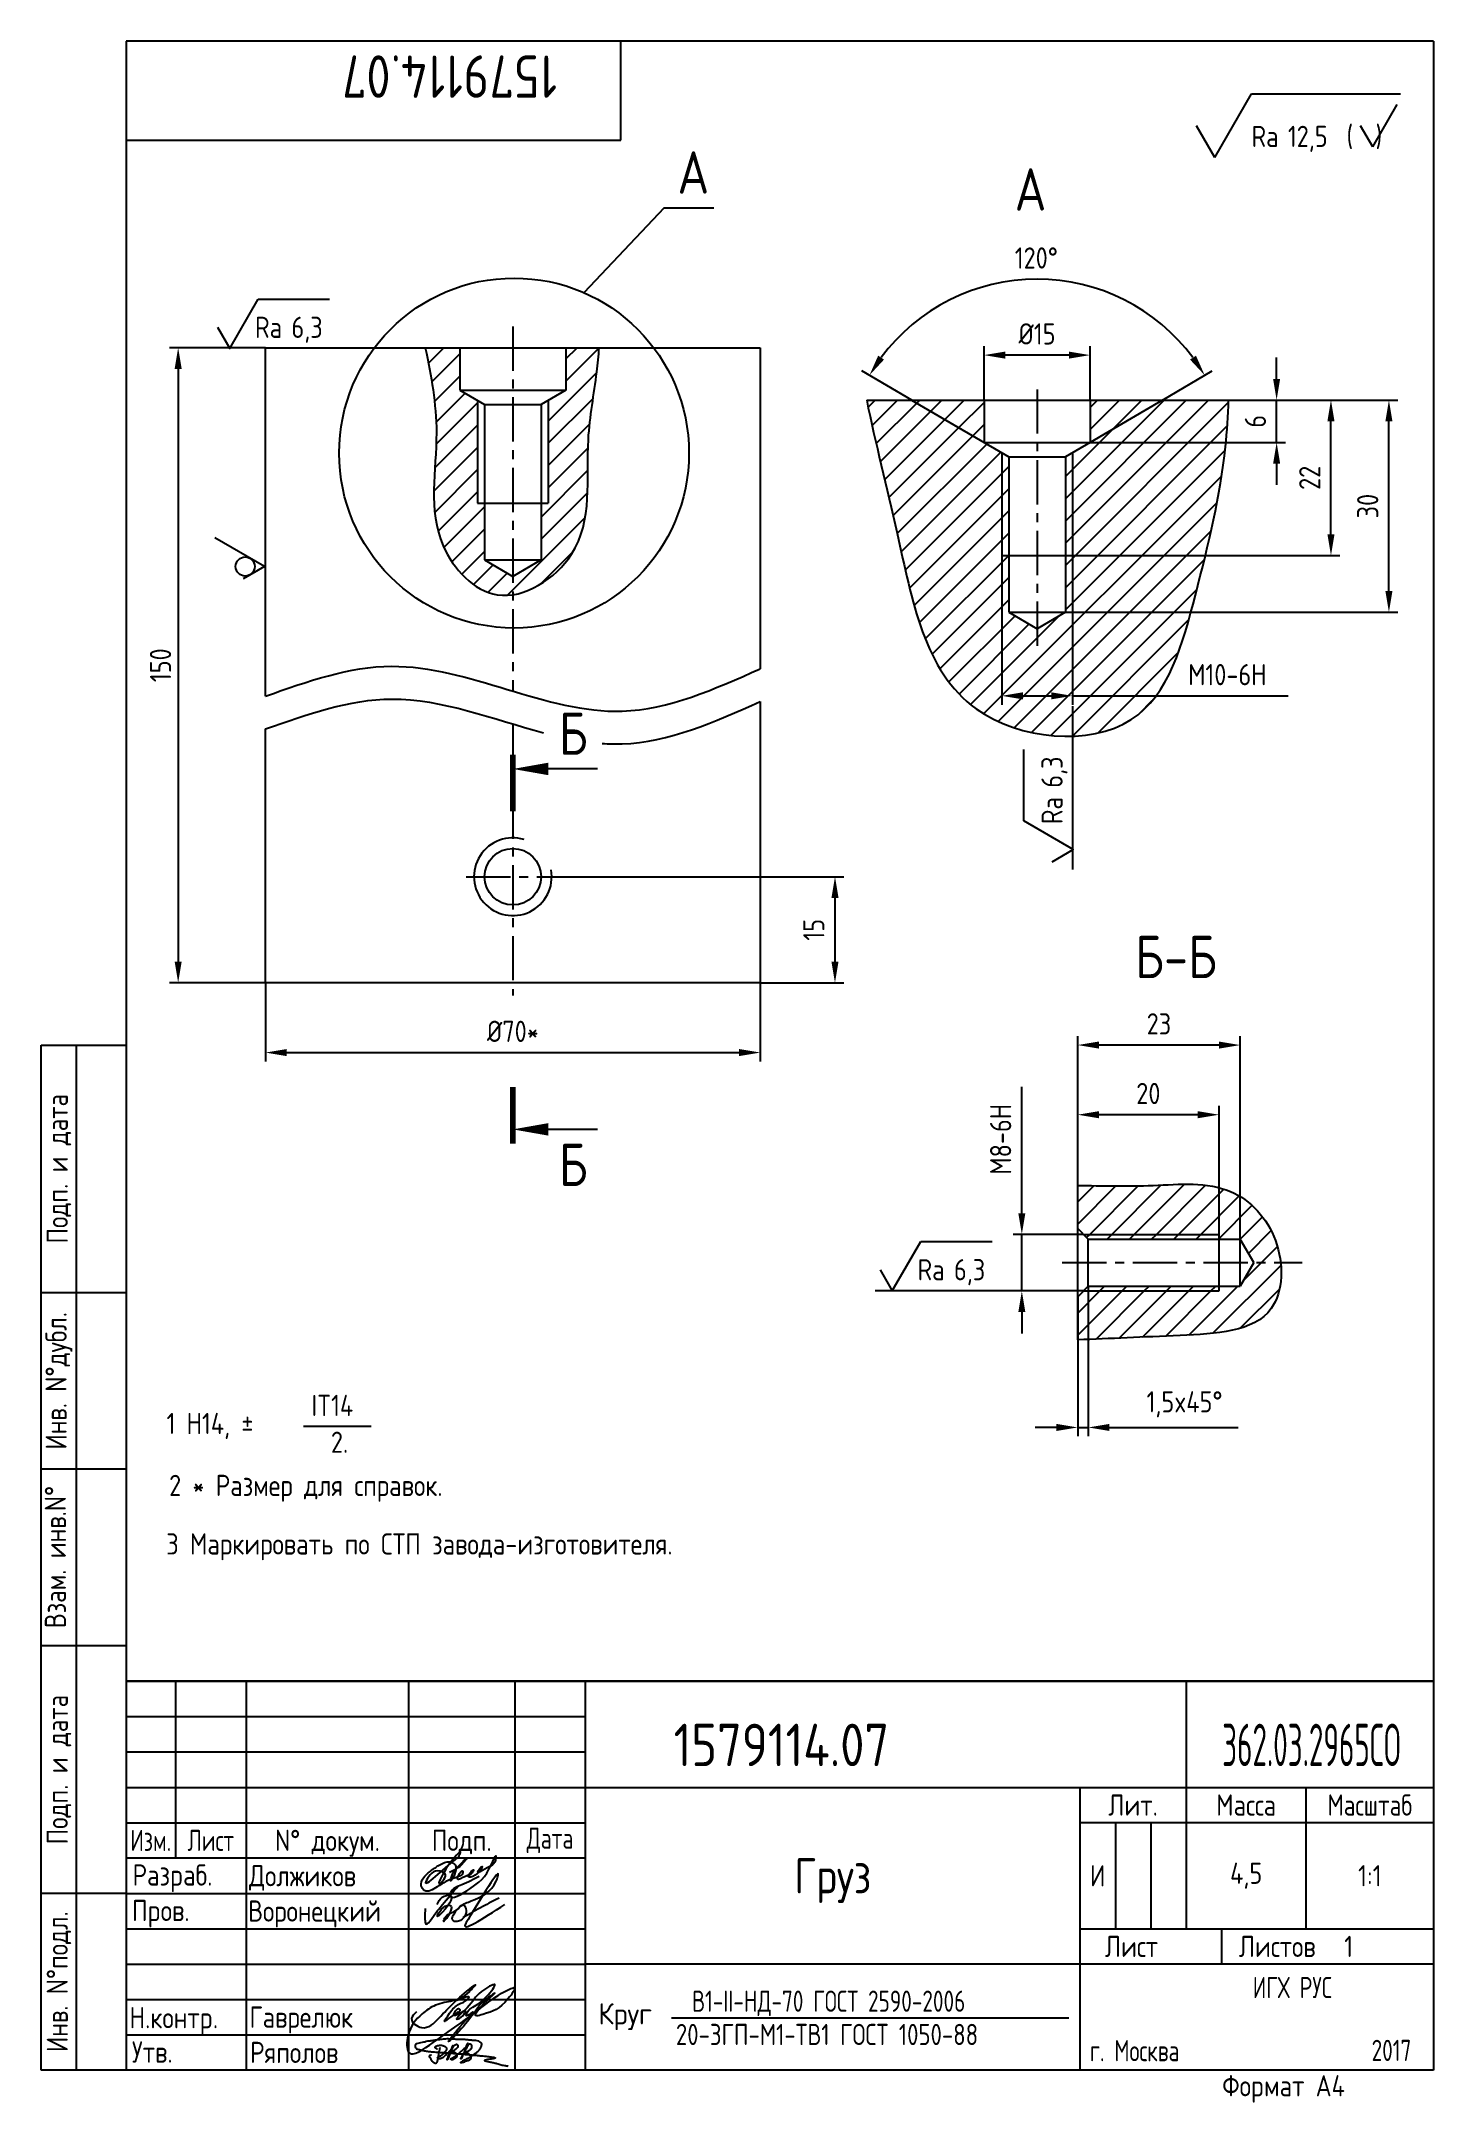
# Paper-space layout 'A4_protect' of a CAD drawing. Header units: millimetres. Extents: x 8 to 206, y 0 to 292.
# The model-space entities are those that its viewports show. They can reach past a viewport. Long polylines and large blocks are cut down to what shows.
import ezdxf
from ezdxf.enums import TextEntityAlignment as Align

# ---------------------------------------------------------------- set-up
doc = ezdxf.new("R2010")
doc.units = ezdxf.units.MM
doc.header["$LTSCALE"] = 5
doc.linetypes.add('CENTER', pattern=[2, 1.25, -0.25, 0.25, -0.25])
for name, color, linetype in [('Bord', 1, 'Continuous'), ('Cent', 5, 'CENTER'), ('Con', 6, 'Continuous'), ('Cont', 6, 'Continuous'), ('DIM', 7, 'Continuous'), ('Hatch', 2, 'Continuous'), ('Text', 3, 'Continuous'), ('Textb', 6, 'Continuous')]:
    doc.layers.add(name, color=color, linetype=linetype)
doc.layers.get('Defpoints').off()
doc.styles.add('STANDART', font='simplex.shx', dxfattribs={"width": 0.85, "height": 3})
doc.styles.add('Style1', font='romans.shx', dxfattribs={"width": 0.8})
doc.dimstyles.new('Dia', dxfattribs={"dimtxt": 3, "dimasz": 3, "dimexe": 1.25, "dimexo": 0, "dimgap": 1, "dimtad": 1, "dimtoh": 1, "dimdec": 3, "dimtxsty": 'Style1', "dimcen": 2.5, "dimclrt": 3, "dimadec": 0, "dimazin": 0, "dimtfac": 1, "dimtdec": 3, "dimtmove": 0, "dimatfit": 2, "dimfxl": 1, "dimarcsym": 0})
doc.dimstyles.new('Lin', dxfattribs={"dimtxt": 3, "dimasz": 3, "dimexe": 1.25, "dimexo": 0, "dimgap": 1.5, "dimtad": 1, "dimtxsty": 'Style1', "dimcen": 2.5, "dimclrt": 3, "dimadec": 0, "dimazin": 0, "dimtfac": 1, "dimtmove": 0, "dimatfit": 3, "dimldrblk": 'DOT', "dimfxl": 1, "dimarcsym": 0})
pattern_1 = [(45, (-58.383, -7.3993), (-1.5715448, 1.5715448), [])]
pattern_2 = [(45, (7.831, -1.543), (-1.5715448, 1.5715448), [])]

psp = doc.layouts.new('A4_protect')

# ---------------------------------------------------------------- texts
at = {"layer": 'Text'}
for s, style, width, p in [('IT14', 'Style1', 0.8, (46.24, 97.53)), ('1 H14, %%P', 'Style1', 0.8, (25.74, 94.97)), ('2.', 'Style1', 0.8, (48.99, 92.32)), ('2 * Размер для справок.', 'Style1', 0.8, (26.1, 86.21)), ('3 Маркировать по СТП завода-изготовителя.', 'Style1', 0.8, (25.7, 77.93)), ('В1-II-НД-70 ГОСТ 2590-2006', 'STANDART', 0.7, (100.1, 13.25)), ('Круг', 'STANDART', 0.9, (86.84, 11.47)), ('20-3ГП-М1-ТВ1 ГОСТ 1050-88', 'STANDART', 0.75, (97.81, 8.54))]:
    psp.add_text(s, height=3, dxfattribs=dict(at, style=style, width=width)).set_placement(p)

msp = doc.modelspace()

# ---------------------------------------------------------------- texts
at = {"layer": 'Textb', "style": 'Style1', "width": 0.8}
msp.add_attdef('A', (1328.1077, 788.809), '1', height=6, dxfattribs=at)

# ---------------------------------------------------------------- blocks, each defined once
blk = doc.blocks.new('A4')
at = {"layer": 'Bord'}
for p, q in [((20, 55), (85, 55)), ((20, 50), (85, 50)), ((20, 45), (85, 45)), ((160, 40), (160, 25)), ((165, 40), (165, 25)), ((20, 30), (85, 30)), ((20, 25), (85, 25)), ((20, 20), (85, 20)), ((20, 15), (85, 15)), ((20, 10), (85, 10))]:
    blk.add_line(p, q, dxfattribs=at)
at = {"layer": 'Cont'}
for p, q in [((205, 292), (20, 292)), ((20, 292), (20, 5)), ((90, 278), (90, 292)), ((205, 292), (205, 5)), ((20, 278), (90, 278)), ((8, 5), (8, 150)), ((8, 150), (20, 150)), ((13, 5), (13, 150)), ((8, 115), (20, 115)), ((20, 90), (8, 90)), ((20, 65), (8, 65)), ((205, 60), (20, 60)), ((20, 60), (205, 60)), ((27, 60), (27, 35)), ((37, 60), (37, 5)), ((60, 5), (60, 60)), ((75, 60), (75, 5)), ((85, 5), (85, 60)), ((170, 60), (170, 25)), ((85, 45), (205, 45)), ((155, 5), (155, 45)), ((187, 25), (187, 45)), ((20, 40), (85, 40)), ((205, 40), (155, 40)), ((85, 35), (20, 35)), ((20, 30), (8, 30)), ((155, 25), (205, 25)), ((175, 25), (175, 20)), ((205, 20), (85, 20)), ((20, 5), (8, 5)), ((205, 5), (20, 5))]:
    blk.add_line(p, q, dxfattribs=at)
at = {"layer": 'Text', "style": 'Style1', "width": 0.8}
for s, p in [('Подп. и дата', (10.5, 132.5)), ('Инв. N%%dдубл.', (10.5, 102.5)), ('Взам. инв.N%%d ', (10, 78.38)), ('Подп. и дата', (10.5, 47.5)), ('Инв. N%%dподл.', (10.5, 17.5))]:
    blk.add_text(s, height=3, rotation=90, dxfattribs=at).set_placement(p, align=Align.MIDDLE)
at = {"layer": 'Text', "style": 'Style1'}
for s, width, p in [('Лит.', 0.8, (162.5, 42.5)), ('Масса', 0.8, (178.5, 42.5)), ('Масштаб', 0.75, (196, 42.5)), ('Изм.', 0.7, (23.5, 37.5)), ('Лист', 0.7, (32, 37.5)), ('N%%d докум.', 0.8, (48.5, 37.5)), ('Подп.', 0.8, (67.5, 37.5)), ('Лист', 0.8, (162.27, 22.5)), ('Листов', 0.8, (182.9, 22.5))]:
    blk.add_text(s, height=3, dxfattribs=dict(at, width=width)).set_placement(p, align=Align.MIDDLE_CENTER)
at = {"layer": 'Text', "style": 'Style1', "width": 0.7}
for s, p in [('Дата', (80, 37.5)), ('ИГХ РУС', (185.05, 16.69))]:
    blk.add_text(s, height=3, dxfattribs=at).set_placement(p, align=Align.MIDDLE)
at = {"layer": 'Text', "style": 'Style1'}
for s, width, p in [('Разpаб.', 0.8, (20.92, 31.1)), ('Пpов.', 0.8, (20.84, 26.08)), ('Н.контp.', 0.8, (20.49, 10.92)), ('Утв.', 0.8, (20.84, 6.06)), ('г. Москва', 0.7, (156.38, 6.25)), ('Фоpмат А4', 0.8, (175.11, 1.29))]:
    blk.add_text(s, height=3, dxfattribs=dict(at, width=width)).set_placement(p)
for tag, p, width in [('ФИО', (39, 31), 0.8), ('ФИО', (39, 26), 0.8), ('ГОСТ_СОРТАМЕНТА', (98.19, 14), 0.8), ('ФИО', (39, 11), 0.8), ('ФИО', (39, 6), 0.8), ('200', (192.85, 6.29), 0.7)]:
    blk.add_attdef(tag, p, '', height=3, dxfattribs=dict(at, width=width))
at = {"layer": 'Text', "style": 'Style1', "width": 0.8}
for tag, p in [('И', (157.49, 32.5)), ('700', (178.5, 32.5)), ('1:20', (196, 32.5))]:
    blk.add_attdef(tag, text='', height=3, dxfattribs=at).set_placement(p, align=Align.MIDDLE)
blk.add_attdef('Сборочный_чертеж', text='', height=3, dxfattribs=at).set_placement((120, 21.3), align=Align.CENTER)
for tag, p in [('1', (171.12, 22.5)), ('2', (193, 22.5))]:
    blk.add_attdef(tag, text='', height=3, dxfattribs=at).set_placement(p, align=Align.MIDDLE_CENTER)
blk.add_attdef('ЛИСТ', text='', height=3, dxfattribs=at).set_placement((85.99, 12.5), align=Align.MIDDLE_LEFT)
at = {"layer": 'Text', "style": 'Style1', "width": 0.7}
blk.add_attdef('%%OГОСТ_ТЕХ._ТРЕБОВАНИЙ', text='', height=3, dxfattribs=at).set_placement((98.19, 8), align=Align.BOTTOM_LEFT)
at = {"layer": 'Textb', "style": 'Style1', "width": 0.8}
blk.add_attdef('1234567', (81, 290), '', height=6, rotation=180, dxfattribs=at)
blk.add_attdef('1234567', (123.4, 48), '', height=6, dxfattribs=at)
for tag, height, p in [('123ХЯ', 6, (183.62, 48)), ('НАИМЕНОВАНИЕ', 5, (120, 30))]:
    blk.add_attdef(tag, text='', height=height, dxfattribs=at).set_placement(p, align=Align.CENTER)
blk = doc.blocks.new('A$C314368CF')
at = {"layer": 'Text'}
for q in [(7.18, 6), (1.98, 3)]:
    blk.add_line((3.72, 0), q, dxfattribs=at)
at = {"layer": 'Text', "style": 'Style1', "width": 0.8}
blk.add_text('(  )', height=3, dxfattribs=at).set_placement((0, 0))
blk = doc.blocks.new('sherISO_18')
at = {"layer": 'Cont'}
for p, q in [((-30.94, -16.46), (-25.74, -7.46)), ((-25.74, -7.46), (-4.67, -7.46)), ((-30.94, -16.46), (-33.54, -11.96))]:
    blk.add_line(p, q, dxfattribs=at)
blk.add_blockref('A$C314368CF', (-12.3, -14.96))
at = {"layer": 'Textb', "style": 'Style1', "width": 0.8}
blk.add_text('Ra', height=3, dxfattribs=at).set_placement((-25.74, -14.96))
blk.add_attdef('12,5', (-20.6, -14.96), '', height=3, dxfattribs=at)
blk = doc.blocks.new('A$C63F45750')
at = {"layer": 'Text'}
for points, knots in [([(3.17, 2.37), (3.12, 2.38), (3.04, 2.41), (2.94, 2.5), (2.85, 2.57), (2.79, 2.69), (2.87, 2.77), (2.99, 2.84), (3.16, 2.89), (3.36, 2.93), (3.6, 2.95), (3.82, 2.92), (4.05, 2.87), (4.25, 2.78), (4.45, 2.63), (4.46, 2.42), (4.38, 2.26), (4.28, 2.1), (4.17, 1.94), (4.03, 1.78), (3.89, 1.62), (3.75, 1.52), (3.63, 1.43), (3.49, 1.36), (3.35, 1.3), (3.24, 1.25), (3.16, 1.21), (3.12, 1.15), (3.19, 1.1), (3.27, 1.09), (3.4, 1.07), (3.55, 1.07), (3.72, 1.12), (3.92, 1.19), (4.1, 1.34), (4.26, 1.51), (4.44, 1.65), (4.59, 1.81), (4.74, 1.93), (4.84, 2.04), (4.93, 2.14), (5.07, 2.29), (5.19, 2.53), (5.28, 2.68), (5.35, 2.96), (5.23, 2.66), (5.2, 2.44), (5.04, 2.09), (4.95, 1.81), (4.86, 1.57), (4.75, 1.31), (4.67, 1.12), (4.46, 0.78), (4.62, 1.17), (4.71, 1.45), (4.88, 1.74), (5.01, 2), (5.08, 2.19), (5.19, 2.4), (5.32, 2.58), (5.4, 2.75), (5.52, 2.89), (5.65, 3.04), (5.85, 3.1), (6.02, 3.03), (6.08, 2.87), (6.03, 2.7), (5.9, 2.51), (5.7, 2.37), (5.55, 2.23), (5.4, 2.17), (5.31, 2.12), (5.12, 2.09), (5.35, 2.07), (5.48, 2), (5.64, 1.93), (5.75, 1.8), (5.85, 1.67), (5.89, 1.54), (5.89, 1.37), (5.8, 1.2), (5.63, 1.06), (5.41, 0.94), (5.23, 0.86), (5.02, 0.92), (5.13, 1.1), (5.28, 1.16), (5.44, 1.27), (5.61, 1.36), (5.74, 1.46), (5.86, 1.53), (5.95, 1.61), (6.05, 1.69), (6.15, 1.77), (6.28, 1.87), (6.46, 2.02), (6.65, 2.19), (6.83, 2.37), (6.98, 2.49), (7.11, 2.61), (7.2, 2.74), (7.32, 2.84), (7.42, 2.97), (7.48, 3.08), (7.48, 3.27), (7.34, 3.08), (7.28, 2.94), (7.18, 2.69), (7.1, 2.46), (7, 2.22), (6.93, 1.98), (6.83, 1.78), (6.73, 1.55), (6.67, 1.34), (6.6, 1.14), (6.56, 1.03), (6.39, 0.99), (6.62, 1.33), (6.75, 1.54), (6.93, 1.87), (7.05, 2.08), (7.18, 2.32), (7.33, 2.6), (7.47, 2.89), (7.6, 3.07), (7.79, 3.18), (7.95, 3.01), (8, 2.81), (7.99, 2.62), (7.94, 2.46), (7.83, 2.33), (7.69, 2.22), (7.53, 2.11), (7.37, 2.03), (7.21, 1.99), (7.11, 1.97), (6.89, 1.98), (7.07, 1.94), (7.15, 1.9), (7.27, 1.88), (7.39, 1.84), (7.52, 1.81), (7.62, 1.72), (7.7, 1.62), (7.78, 1.51), (7.83, 1.39), (7.87, 1.26), (7.88, 1.13), (7.86, 0.99), (7.75, 0.88), (7.6, 0.77), (7.4, 0.73), (7.19, 0.66), (6.97, 0.55), (6.71, 0.48), (6.57, 0.44), (6.42, 0.42), (6.52, 0.58), (6.61, 0.64), (6.81, 0.78), (7.06, 0.89), (7.33, 1.04), (7.55, 1.16), (7.7, 1.24), (7.84, 1.32), (7.99, 1.43), (8.21, 1.58), (8.48, 1.76), (8.74, 1.95), (8.97, 2.12), (9.1, 2.29), (9.23, 2.44), (9.3, 2.6), (9.37, 2.74), (9.42, 2.92), (9.45, 3.13), (9.21, 3.48), (8.67, 3.59), (8.09, 3.63), (7.57, 3.66), (7.06, 3.74), (6.57, 3.75), (6.09, 3.74), (5.67, 3.78), (5.28, 3.78), (4.96, 3.81), (4.65, 3.83), (4.31, 3.82), (3.97, 3.79), (3.61, 3.74), (3.22, 3.67), (2.86, 3.66), (2.53, 3.61), (2.18, 3.52), (1.78, 3.54), (1.38, 3.37), (0.96, 3.35), (0.58, 3.24), (0.25, 3.19), (0.03, 3.06), (-0.03, 2.83), (0.02, 2.6), (0.26, 2.38), (0.59, 2.33), (1, 2.2), (1.48, 2.15), (1.93, 2.05), (2.35, 2.02), (2.72, 2.01), (3.11, 1.94), (3.68, 1.94), (4.25, 1.83), (4.91, 1.87), (5.53, 1.76), (6.13, 1.72), (6.73, 1.71), (7.32, 1.62), (7.99, 1.55), (8.64, 1.54), (9.16, 1.46), (9.61, 1.42), (10.03, 1.4), (10.41, 1.32), (10.73, 1.29), (11.01, 1.24), (11.18, 1.23), (11.42, 1.14), (11.18, 1.06), (11.01, 1.03), (10.71, 0.98), (10.37, 0.92), (10.1, 0.91), (9.65, 0.75), (10.22, 0.67), (10.54, 0.59), (11.08, 0.47), (11.61, 0.35), (12.17, 0.15), (12.64, 0.08), (12.98, 0.03), (13.11, 0.01), (13.18, 0)], [0, 0, 0, 0, 0.153866, 0.270441, 0.388867, 0.510533, 0.592156, 0.71333, 0.90842, 1.11344, 1.349254, 1.61246, 1.782219, 2.047249, 2.291879, 2.451528, 2.651081, 2.806158, 3.017979, 3.227348, 3.462381, 3.633009, 3.75766, 3.920516, 4.080796, 4.214529, 4.291786, 4.349969, 4.397594, 4.50822, 4.594826, 4.799244, 4.954392, 5.128468, 5.437537, 5.632649, 5.842485, 6.094987, 6.293219, 6.410959, 6.551192, 6.687808, 7.022147, 7.294342, 7.425356, 7.52079, 7.946481, 8.313051, 8.59833, 8.833695, 9.090496, 9.427695, 9.601191, 9.883219, 10.093306, 10.673943, 10.798776, 10.974628, 11.287247, 11.486184, 11.648652, 11.848902, 12.027194, 12.25348, 12.40059, 12.537783, 12.716293, 12.91523, 13.208551, 13.438489, 13.549668, 13.67779, 13.77127, 13.930001, 14.029091, 14.272112, 14.434836, 14.547084, 14.739051, 14.830983, 15.061241, 15.268922, 15.500489, 15.788979, 15.879568, 16.024283, 16.221854, 16.418714, 16.593102, 16.783247, 16.91018, 17.018213, 17.135263, 17.278205, 17.430482, 17.620087, 17.979626, 18.191789, 18.388716, 18.565718, 18.714854, 18.857929, 19.039974, 19.171375, 19.283034, 19.400085, 19.618058, 19.882245, 20.150781, 20.377854, 20.649532, 20.89723, 21.042543, 21.40016, 21.557817, 21.667145, 21.752781, 21.926256, 22.412297, 22.813145, 22.961412, 23.171289, 23.607257, 23.940428, 24.110007, 24.291214, 24.48084, 24.697609, 24.904078, 25.034245, 25.218018, 25.407651, 25.573473, 25.787447, 25.930292, 26.051316, 26.18846, 26.285312, 26.406799, 26.52425, 26.630463, 26.793722, 26.898606, 27.029313, 27.171012, 27.314101, 27.419918, 27.580557, 27.709367, 27.829268, 28.024364, 28.266961, 28.41242, 28.705761, 28.989137, 29.187748, 29.233768, 29.332802, 29.529535, 29.667094, 30.039923, 30.332117, 30.61061, 30.769982, 30.856778, 31.109923, 31.313488, 31.656425, 32.066331, 32.296628, 32.49714, 32.710276, 32.891468, 33.014834, 33.177747, 33.444503, 33.618009, 34.409008, 34.914636, 35.419802, 35.95397, 36.458179, 36.88069, 37.388403, 37.738353, 38.034261, 38.353468, 38.693154, 39.037638, 39.391136, 39.787481, 40.203773, 40.488977, 40.784975, 41.26625, 41.668005, 42.070065, 42.499388, 42.869834, 43.079573, 43.213439, 43.554591, 43.717296, 44.153724, 44.506336, 45.019111, 45.587859, 45.90191, 46.270392, 46.703958, 47.093115, 47.952647, 48.44014, 49.079253, 49.808223, 50.268654, 50.851051, 51.604831, 52.298429, 52.776925, 53.1907, 53.661988, 54.042386, 54.348524, 54.616841, 54.853814, 54.983777, 55.126096, 55.333328, 55.613101, 56.008732, 56.315809, 56.59982, 56.87931, 57.399251, 57.889617, 58.432507, 59.066698, 59.660314, 59.862668, 60.07277, 60.07277, 60.07277, 60.07277]), ([(2.31, 1.53), (2.26, 1.52), (2.17, 1.51), (2.06, 1.48), (1.93, 1.38), (2.07, 1.25), (2.14, 1.11), (2.26, 0.93), (2.39, 0.72), (2.57, 0.54), (2.71, 0.44), (2.86, 0.4), (3.02, 0.43), (3.14, 0.54), (3.21, 0.79), (3.25, 1.07), (3.31, 1.4), (3.35, 1.67), (3.38, 1.92), (3.47, 2.19), (3.5, 2.43), (3.54, 2.59), (3.56, 2.64)], [0, 0, 0, 0, 0.15847, 0.269731, 0.363591, 0.555514, 0.688037, 0.848606, 1.204359, 1.433632, 1.58673, 1.729549, 1.880686, 2.057874, 2.19169, 2.63505, 2.928153, 3.184121, 3.441863, 3.696117, 4.025873, 4.178055, 4.178055, 4.178055, 4.178055])]:
    blk.add_open_spline(points, degree=3, knots=knots, dxfattribs=at)
blk = doc.blocks.new('*D19')
at = {"layer": 'DIM', "color": 0, "lineweight": -2, "transparency": 16777216}
for p, q in [((1269.82, 767.01), (1256.21, 767.01)), ((1257.46, 764.01), (1257.46, 680.18)), ((1269.82, 677.18), (1256.21, 677.18))]:
    blk.add_line(p, q, dxfattribs=at)
at = {"layer": 'DIM', "color": 0, "transparency": 16777216}
for points in [[(1256.96, 764.01), (1257.96, 764.01), (1257.46, 767.01)], [(1256.96, 680.18), (1257.96, 680.18), (1257.46, 677.18)]]:
    blk.add_solid(points, dxfattribs=at)
at = {"layer": 'DIM', "color": 3, "transparency": 16777216, "insert": (1254.96, 722.1), "char_height": 3, "attachment_point": 5, "rotation": 90, "style": 'Style1'}
blk.add_mtext('150', dxfattribs=at)
blk = doc.blocks.new('razrez03')
at = {"layer": 'Text'}
blk.add_lwpolyline([(0, 0, 0, 1.76, 0), (5, 0, 1.76, 1.76, 0)], format="xyseb", dxfattribs=at)
at = {"layer": 'Text', "const_width": 0.8}
blk.add_lwpolyline([(0, 2), (0, -6)], dxfattribs=at)
at = {"layer": 'Text'}
blk.add_lwpolyline([(12, 0), (5, 0)], dxfattribs=at)
at = {"layer": 'Textb', "style": 'Style1', "width": 0.8}
blk.add_attdef('A', (6.5, 2), '', height=6, dxfattribs=at)
blk = doc.blocks.new('*D22')
at = {"layer": 'DIM', "color": 0, "lineweight": -2, "transparency": 16777216}
for p, q in [((1269.82, 677.18), (1269.82, 666.06)), ((1339.82, 677.18), (1339.82, 666.06)), ((1272.82, 667.31), (1336.82, 667.31))]:
    blk.add_line(p, q, dxfattribs=at)
at = {"layer": 'DIM', "color": 0, "transparency": 16777216}
for points in [[(1272.82, 667.81), (1272.82, 666.81), (1269.82, 667.31)], [(1336.82, 667.81), (1336.82, 666.81), (1339.82, 667.31)]]:
    blk.add_solid(points, dxfattribs=at)
at = {"layer": 'DIM', "color": 3, "transparency": 16777216, "insert": (1304.82, 670.31), "char_height": 3, "attachment_point": 5, "style": 'Style1'}
blk.add_mtext('%%C70*', dxfattribs=at)
blk = doc.blocks.new('_Dot')
at = {"color": 0, "linetype": 'ByBlock', "lineweight": -2}
blk.add_line((-0.5, 0), (-1, 0), dxfattribs=at)
at = {"color": 0, "linetype": 'ByBlock', "const_width": 0.5}
blk.add_lwpolyline([(-0.25, 0, 1), (0.25, 0, 1)], format="xyb", close=True, dxfattribs=at)
blk = doc.blocks.new('*D23')
at = {"layer": 'DIM', "color": 0, "lineweight": -2, "transparency": 16777216}
for p, q in [((1311.42, 692.18), (1351.65, 692.18)), ((1350.4, 689.18), (1350.4, 680.18)), ((1339.82, 677.18), (1351.65, 677.18))]:
    blk.add_line(p, q, dxfattribs=at)
at = {"layer": 'DIM', "color": 0, "transparency": 16777216}
for points in [[(1349.9, 689.18), (1350.9, 689.18), (1350.4, 692.18)], [(1349.9, 680.18), (1350.9, 680.18), (1350.4, 677.18)]]:
    blk.add_solid(points, dxfattribs=at)
at = {"layer": 'DIM', "color": 3, "transparency": 16777216, "insert": (1347.4, 684.68), "char_height": 3, "attachment_point": 5, "rotation": 90, "style": 'Style1'}
blk.add_mtext('15', dxfattribs=at)
blk = doc.blocks.new('ZNAK02')
at = {"layer": 'Textb', "style": 'Style1', "width": 0.8}
blk.add_attdef('А-А', text='', height=6, dxfattribs=at).set_placement((13.92, -0.06), align=Align.RIGHT)
blk.add_attdef('SC(1)', (14.94, -0.06), '', height=5, dxfattribs=at)
blk = doc.blocks.new('*D26')
at = {"layer": 'DIM', "color": 0, "lineweight": -2, "transparency": 16777216}
for p, q in [((1376.84, 644.59), (1376.84, 662.48)), ((1385.49, 641.59), (1375.59, 641.59)), ((1376.84, 633.59), (1376.84, 641.59)), ((1385.57, 633.59), (1375.59, 633.59)), ((1376.84, 630.59), (1376.84, 627.59))]:
    blk.add_line(p, q, dxfattribs=at)
at = {"layer": 'DIM', "color": 0, "transparency": 16777216}
for points in [[(1376.34, 644.59), (1377.34, 644.59), (1376.84, 641.59)], [(1376.34, 630.59), (1377.34, 630.59), (1376.84, 633.59)]]:
    blk.add_solid(points, dxfattribs=at)
at = {"layer": 'DIM', "color": 3, "transparency": 16777216, "insert": (1373.84, 655.04), "char_height": 3, "attachment_point": 5, "rotation": 90, "style": 'Style1'}
blk.add_mtext('M8-6H', dxfattribs=at)
blk = doc.blocks.new('*D27')
at = {"layer": 'DIM', "color": 0, "lineweight": -2, "transparency": 16777216}
for p, q in [((1386.24, 634.27), (1386.24, 613.03)), ((1384.74, 632.77), (1384.74, 613.03)), ((1381.74, 614.28), (1378.74, 614.28)), ((1384.74, 614.28), (1386.24, 614.28)), ((1389.24, 614.28), (1407.47, 614.28))]:
    blk.add_line(p, q, dxfattribs=at)
at = {"layer": 'DIM', "color": 0, "transparency": 16777216}
for points in [[(1381.74, 614.78), (1381.74, 613.78), (1384.74, 614.28)], [(1389.24, 614.78), (1389.24, 613.78), (1386.24, 614.28)]]:
    blk.add_solid(points, dxfattribs=at)
at = {"layer": 'DIM', "color": 3, "transparency": 16777216, "insert": (1399.86, 617.56), "char_height": 3, "attachment_point": 5, "style": 'Style1'}
blk.add_mtext('1,5x45%%D', dxfattribs=at)
blk = doc.blocks.new('*D28')
at = {"layer": 'DIM', "color": 0, "lineweight": -2, "transparency": 16777216}
for p, q in [((1384.74, 648.52), (1384.74, 659.77)), ((1404.74, 641.59), (1404.74, 659.77)), ((1401.74, 658.52), (1387.74, 658.52))]:
    blk.add_line(p, q, dxfattribs=at)
at = {"layer": 'DIM', "color": 0, "transparency": 16777216}
for points in [[(1387.74, 659.02), (1387.74, 658.02), (1384.74, 658.52)], [(1401.74, 659.02), (1401.74, 658.02), (1404.74, 658.52)]]:
    blk.add_solid(points, dxfattribs=at)
at = {"layer": 'DIM', "color": 3, "transparency": 16777216, "insert": (1394.74, 661.52), "char_height": 3, "attachment_point": 5, "style": 'Style1'}
blk.add_mtext('20', dxfattribs=at)
blk = doc.blocks.new('*D29')
at = {"layer": 'DIM', "color": 0, "lineweight": -2, "transparency": 16777216}
for p, q in [((1384.74, 658.52), (1384.74, 669.62)), ((1404.74, 668.37), (1387.74, 668.37)), ((1407.74, 640.92), (1407.74, 669.62))]:
    blk.add_line(p, q, dxfattribs=at)
at = {"layer": 'DIM', "color": 0, "transparency": 16777216}
for points in [[(1387.74, 668.87), (1387.74, 667.87), (1384.74, 668.37)], [(1404.74, 668.87), (1404.74, 667.87), (1407.74, 668.37)]]:
    blk.add_solid(points, dxfattribs=at)
at = {"layer": 'DIM', "color": 3, "transparency": 16777216, "insert": (1396.24, 671.37), "char_height": 3, "attachment_point": 5, "style": 'Style1'}
blk.add_mtext('23', dxfattribs=at)
blk = doc.blocks.new('sherISO_09')
at = {"layer": 'Text'}
for q in [(4.04, 7), (-1.73, 3)]:
    blk.add_line((0, 0), q, dxfattribs=at)
blk.add_circle((0, 2.71), 1.35, dxfattribs=at)
blk = doc.blocks.new('sherISO_03')
at = {"layer": 'Text'}
blk.add_line((4.04, 7), (14.12, 7), dxfattribs=at)
blk.add_lwpolyline([(-1.73, 3), (0, 0), (4.04, 7)], dxfattribs=at)
at = {"layer": 'Text', "style": 'Style1', "width": 0.8}
blk.add_text('Ra', height=3, dxfattribs=at).set_placement((3.58, 1.5))
blk.add_attdef('6,3', (8.73, 1.5), '', height=3, dxfattribs=at)
blk = doc.blocks.new('*D33')
at = {"layer": 'DIM', "color": 0, "lineweight": -2, "transparency": 16777216}
for p, q in [((1412.89, 762.61), (1412.89, 765.61)), ((1406.1, 759.61), (1414.14, 759.61)), ((1412.89, 753.61), (1412.89, 759.61)), ((1386.49, 753.61), (1414.14, 753.61)), ((1412.89, 750.61), (1412.89, 747.61))]:
    blk.add_line(p, q, dxfattribs=at)
at = {"layer": 'DIM', "color": 0, "transparency": 16777216}
for points in [[(1412.39, 762.61), (1413.39, 762.61), (1412.89, 759.61)], [(1412.39, 750.61), (1413.39, 750.61), (1412.89, 753.61)]]:
    blk.add_solid(points, dxfattribs=at)
at = {"layer": 'DIM', "color": 3, "transparency": 16777216, "insert": (1409.89, 756.61), "char_height": 3, "attachment_point": 5, "rotation": 90, "style": 'Style1'}
blk.add_mtext('6', dxfattribs=at)
blk = doc.blocks.new('*D34')
at = {"layer": 'DIM', "color": 0, "lineweight": -2, "transparency": 16777216}
for p, q in [((1412.89, 759.61), (1421.83, 759.61)), ((1420.58, 740.61), (1420.58, 756.61)), ((1383.99, 737.61), (1421.83, 737.61))]:
    blk.add_line(p, q, dxfattribs=at)
at = {"layer": 'DIM', "color": 0, "transparency": 16777216}
for points in [[(1420.08, 756.61), (1421.08, 756.61), (1420.58, 759.61)], [(1420.08, 740.61), (1421.08, 740.61), (1420.58, 737.61)]]:
    blk.add_solid(points, dxfattribs=at)
at = {"layer": 'DIM', "color": 3, "transparency": 16777216, "insert": (1417.58, 748.61), "char_height": 3, "attachment_point": 5, "rotation": 90, "style": 'Style1'}
blk.add_mtext('22', dxfattribs=at)
blk = doc.blocks.new('*D30')
at = {"layer": 'DIM', "color": 0, "lineweight": -2, "transparency": 16777216}
for p, q in [((1371.49, 759.61), (1371.49, 767.22)), ((1386.49, 759.61), (1386.49, 767.22)), ((1383.49, 765.97), (1374.49, 765.97))]:
    blk.add_line(p, q, dxfattribs=at)
at = {"layer": 'DIM', "color": 0, "transparency": 16777216}
for points in [[(1374.49, 766.47), (1374.49, 765.47), (1371.49, 765.97)], [(1383.49, 766.47), (1383.49, 765.47), (1386.49, 765.97)]]:
    blk.add_solid(points, dxfattribs=at)
at = {"layer": 'DIM', "color": 3, "transparency": 16777216, "insert": (1378.99, 768.97), "char_height": 3, "attachment_point": 5, "style": 'Style1'}
blk.add_mtext('%%c15', dxfattribs=at)
blk = doc.blocks.new('*D31')
at = {"layer": 'DIM', "color": 0, "lineweight": -2, "transparency": 16777216}
for p, q in [((1361.25, 759.61), (1354.19, 763.74)), ((1396.74, 759.61), (1403.79, 763.74))]:
    blk.add_line(p, q, dxfattribs=at)
blk.add_arc((1378.99, 749.22), 27.49, 36.6081, 143.3919, dxfattribs=at)
at = {"layer": 'DIM', "color": 0, "transparency": 16777216}
for points in [[(1357.34, 765.34), (1356.51, 765.89), (1355.27, 763.11)], [(1401.48, 765.89), (1400.64, 765.34), (1402.72, 763.11)]]:
    blk.add_solid(points, dxfattribs=at)
at = {"layer": 'DIM', "color": 3, "transparency": 16777216, "insert": (1378.89, 779.71), "char_height": 3, "attachment_point": 5, "rotation": 0.1885, "style": 'Style1'}
blk.add_mtext('120°', dxfattribs=at)
blk = doc.blocks.new('*D32')
at = {"layer": 'DIM', "color": 0, "lineweight": -2, "transparency": 16777216}
for p, q in [((1373.99, 737.61), (1373.99, 716.52)), ((1383.99, 737.61), (1383.99, 716.52)), ((1376.99, 717.77), (1380.99, 717.77)), ((1383.99, 717.77), (1414.51, 717.77))]:
    blk.add_line(p, q, dxfattribs=at)
at = {"layer": 'DIM', "color": 0, "transparency": 16777216}
for points in [[(1376.99, 718.27), (1376.99, 717.27), (1373.99, 717.77)], [(1380.99, 718.27), (1380.99, 717.27), (1383.99, 717.77)]]:
    blk.add_solid(points, dxfattribs=at)
at = {"layer": 'DIM', "color": 3, "transparency": 16777216, "insert": (1405.92, 720.77), "char_height": 3, "attachment_point": 5, "style": 'Style1'}
blk.add_mtext('M10-6H', dxfattribs=at)
blk = doc.blocks.new('*D35')
at = {"layer": 'DIM', "color": 0, "lineweight": -2, "transparency": 16777216}
for p, q in [((1421.83, 759.61), (1430.03, 759.61)), ((1428.78, 732.61), (1428.78, 756.61)), ((1382.99, 729.61), (1430.03, 729.61))]:
    blk.add_line(p, q, dxfattribs=at)
at = {"layer": 'DIM', "color": 0, "transparency": 16777216}
for points in [[(1428.28, 756.61), (1429.28, 756.61), (1428.78, 759.61)], [(1428.28, 732.61), (1429.28, 732.61), (1428.78, 729.61)]]:
    blk.add_solid(points, dxfattribs=at)
at = {"layer": 'DIM', "color": 3, "transparency": 16777216, "insert": (1425.78, 744.61), "char_height": 3, "attachment_point": 5, "rotation": 90, "style": 'Style1'}
blk.add_mtext('30', dxfattribs=at)
blk = doc.blocks.new('ZNAK01')
at = {"layer": 'Textb', "style": 'Style1', "width": 0.8}
blk.add_attdef('А', text='', height=6, dxfattribs=at).set_placement((3.95, -0.02), align=Align.RIGHT)
blk.add_attdef('SC(1)', (5.07, -0.02), '', height=5, dxfattribs=at)

# ---------------------------------------------------------------- dimensions: what is measured, and where the dimension line sits
at = {"layer": 'DIM'}
dim = msp.add_angular_dim_2l(base=(1388.3431, 775.0713), line1=((1396.7403, 759.6121), (1386.494, 753.6121)), line2=((1361.2477, 759.6121), (1371.494, 753.6121)), text='120°', dimstyle='Lin', dxfattribs=at)
dim.commit()
dim.dimension.update_dxf_attribs({"geometry": '*D31', "text_midpoint": (1378.9036, 776.7098), "dimtype": 162})
for base, p1, p2, text, picture, middle in [((1371.494, 765.9661), (1386.494, 759.6121), (1371.494, 759.6121), '%%c<>', '*D30', (1378.994, 768.9661)), ((1339.8187, 667.3089), (1269.8187, 677.1849), (1339.8187, 677.1849), '%%C<>*', '*D22', (1304.8187, 670.3089))]:
    dim = msp.add_linear_dim(base=base, p1=p1, p2=p2, text=text, dimstyle='Lin', dxfattribs=at)
    dim.commit()
    dim.dimension.update_dxf_attribs({"geometry": picture, "text_midpoint": middle})
for base, p1, p2, text, dimstyle, picture, middle in [((1257.4598, 677.1849), (1269.8187, 767.0113), (1269.8187, 677.1849), '150', 'Dia', '*D19', (1254.9598, 722.0981)), ((1376.8388, 641.5947), (1385.5658, 633.5947), (1385.4923, 641.5947), 'M8-6H', 'Lin', '*D26', (1373.8388, 655.0375))]:
    dim = msp.add_linear_dim(base=base, p1=p1, p2=p2, angle=90, text=text, dimstyle=dimstyle, dxfattribs=at)
    dim.commit()
    dim.dimension.update_dxf_attribs({"geometry": picture, "text_midpoint": middle})
for base, p1, p2, picture, middle in [((1412.8908, 759.6121), (1386.494, 753.6121), (1406.105, 759.6121), '*D33', (1409.8908, 756.6121)), ((1428.7784, 759.6121), (1382.994, 729.6121), (1421.8312, 759.6121), '*D35', (1425.7784, 744.6121)), ((1420.5812, 759.6121), (1383.994, 737.6121), (1412.8908, 759.6121), '*D34', (1417.5812, 748.6121)), ((1350.4023, 677.1849), (1311.4153, 692.1849), (1339.8187, 677.1849), '*D23', (1347.4023, 684.6849))]:
    dim = msp.add_linear_dim(base=base, p1=p1, p2=p2, angle=90, dimstyle='Lin', dxfattribs=at)
    dim.commit()
    dim.dimension.update_dxf_attribs({"geometry": picture, "text_midpoint": middle})
for base, p1, p2, text, picture, middle in [((1383.994, 717.7686), (1373.994, 737.6121), (1383.994, 737.6121), 'M<>-6H', '*D32', (1405.9239, 717.7686)), ((1384.7423, 614.2753), (1386.2423, 634.2712), (1384.7423, 632.7712), '<>x45%%D', '*D27', (1399.8566, 614.2753))]:
    dim = msp.add_linear_dim(base=base, p1=p1, p2=p2, text=text, dimstyle='Lin', dxfattribs=at)
    dim.commit()
    dim.dimension.update_dxf_attribs({"geometry": picture, "text_midpoint": middle, "dimtype": 160})
for base, p1, p2, picture, middle in [((1384.7423, 668.3667), (1407.7423, 640.9182), (1384.7423, 658.5242), '*D29', (1396.2423, 671.3667)), ((1384.7423, 658.5242), (1404.7423, 641.5947), (1384.7423, 648.5247), '*D28', (1394.7423, 661.5242))]:
    dim = msp.add_linear_dim(base=base, p1=p1, p2=p2, dimstyle='Lin', dxfattribs=at)
    dim.commit()
    dim.dimension.update_dxf_attribs({"geometry": picture, "text_midpoint": middle})

# ---------------------------------------------------------------- hatches: boundary and pattern name
at = {"layer": 'Hatch'}
h = msp.add_hatch(dxfattribs=at)
h.set_pattern_fill('ANSI31', color=256, scale=0.7, style=0)
edge = h.paths.add_edge_path()
edge.add_line((1299.8187, 759.5474), (1297.3187, 761.0113))
edge.add_line((1297.3187, 761.0113), (1297.3187, 767.0113))
edge.add_line((1297.3187, 767.0113), (1292.4268, 767.0113))
edge.add_spline(control_points=[(1292.4268, 767.0113), (1293.2548, 763.0436), (1294.9751, 753.801), (1291.8966, 740.5526), (1299.9186, 731.9233), (1304.0718, 731.9672), (1304.8187, 732.0794)], knot_values=[1.63651234, 1.63651234, 1.63651234, 1.63651234, 13.74812807, 29.77974291, 40.09720555, 42.35231318, 42.35231318, 42.35231318, 42.35231318], degree=3, periodic=0)
edge.add_line((1304.8187, 732.0794), (1304.8187, 734.669))
edge.add_line((1304.8187, 734.669), (1300.8187, 737.0113))
edge.add_line((1300.8187, 737.0113), (1300.8187, 745.0113))
edge.add_line((1300.8187, 745.0113), (1299.8187, 745.0113))
edge.add_line((1299.8187, 745.0113), (1299.8187, 759.5474))
edge = h.paths.add_edge_path()
edge.add_spline(control_points=[(1304.8187, 732.0794), (1308.0377, 732.5628), (1316.7879, 739.0721), (1314.6153, 751.9672), (1316.5368, 761.5579), (1316.9476, 765.8716), (1317.0309, 767.0113)], knot_values=[42.35231318, 42.35231318, 42.35231318, 42.35231318, 52.07247779, 68.48926444, 78.11776755, 81.56090994, 81.56090994, 81.56090994, 81.56090994], degree=3, periodic=0)
edge.add_line((1317.0309, 767.0113), (1312.3187, 767.0113))
edge.add_line((1312.3187, 767.0113), (1312.3187, 761.0113))
edge.add_line((1312.3187, 761.0113), (1309.8187, 759.5474))
edge.add_line((1309.8187, 759.5474), (1309.8187, 745.0113))
edge.add_line((1309.8187, 745.0113), (1308.8187, 745.0113))
edge.add_line((1308.8187, 745.0113), (1308.8187, 737.0113))
edge.add_line((1308.8187, 737.0113), (1304.8187, 734.669))
edge.add_line((1304.8187, 734.669), (1304.8187, 732.0794))
h = msp.add_hatch(dxfattribs=at)
h.set_pattern_fill('ANSI31', color=256, scale=0.7, style=0)
h.set_pattern_definition(pattern_1)
edge = h.paths.add_edge_path()
edge.add_spline(control_points=[(1354.8869, 759.6121), (1356.0906, 753.5551), (1360.03, 738.7782), (1364.434, 712.7076), (1395.5213, 709.7711), (1401.7685, 733.184), (1405.4459, 748.1476), (1406.0283, 757.3923), (1406.105, 759.6121)], knot_values=[4.59384122, 4.59384122, 4.59384122, 4.59384122, 23.2990502, 49.51914923, 71.23998859, 91.05445944, 112.48473543, 119.18313719, 119.18313719, 119.18313719, 119.18313719], degree=3, periodic=0)
edge.add_line((1406.105, 759.6121), (1396.7403, 759.6121))
edge.add_line((1396.7403, 759.6121), (1386.494, 753.6121))
edge.add_line((1386.494, 753.6121), (1383.994, 752.1481))
edge.add_line((1383.994, 752.1481), (1383.994, 737.6121))
edge.add_line((1383.994, 737.6121), (1382.994, 737.6121))
edge.add_line((1382.994, 737.6121), (1382.994, 729.6121))
edge.add_line((1382.994, 729.6121), (1378.994, 727.2698))
edge.add_line((1378.994, 727.2698), (1374.994, 729.6121))
edge.add_line((1374.994, 729.6121), (1374.994, 737.6121))
edge.add_line((1374.994, 737.6121), (1373.994, 737.6121))
edge.add_line((1373.994, 737.6121), (1373.994, 752.1481))
edge.add_line((1373.994, 752.1481), (1371.494, 753.6121))
edge.add_line((1371.494, 753.6121), (1361.2477, 759.6121))
edge.add_line((1361.2477, 759.6121), (1354.8869, 759.6121))
h.paths.add_polyline_path([(1373.994, 737.6121), (1374.994, 737.6121), (1374.994, 751.5625), (1373.994, 752.1481)], flags=16)
h.paths.add_polyline_path([(1382.994, 737.6121), (1383.994, 737.6121), (1383.994, 752.1481), (1382.994, 751.5625)], flags=16)
h = msp.add_hatch(dxfattribs=at)
h.set_pattern_fill('ANSI31', color=256, scale=0.7, style=0)
h.set_pattern_definition(pattern_1)
h.paths.add_polyline_path([(1371.494, 753.6121), (1371.494, 759.6121), (1361.2477, 759.6121)])
h.paths.add_polyline_path([(1386.494, 759.6121), (1386.494, 753.6121), (1396.7403, 759.6121)])
h = msp.add_hatch(dxfattribs=at)
h.set_pattern_fill('ANSI31', color=256, scale=0.7, style=0)
h.set_pattern_definition(pattern_2)
edge = h.paths.add_edge_path()
edge.add_spline(control_points=[(1413.4555, 637.5947), (1413.3404, 638.656), (1412.3154, 643.119), (1406.4168, 649.4002), (1395.3823, 648.2997), (1388.2544, 648.4505), (1384.7423, 648.5247)], knot_values=[0, 0, 0, 0, 2.93793455, 12.35504312, 23.3431428, 34.01617021, 34.01617021, 34.01617021, 34.01617021], degree=3, periodic=0)
edge.add_line((1384.7423, 648.5247), (1384.7423, 642.4182))
edge.add_line((1384.7423, 642.4182), (1385.5658, 641.5947))
edge.add_line((1385.5658, 641.5947), (1404.7423, 641.5947))
edge.add_line((1404.7423, 641.5947), (1404.7423, 640.9182))
edge.add_line((1404.7423, 640.9182), (1407.7423, 640.9182))
edge.add_line((1407.7423, 640.9182), (1409.6611, 637.5947))
edge.add_line((1409.6611, 637.5947), (1413.4555, 637.5947))
edge = h.paths.add_edge_path()
edge.add_line((1385.5658, 633.5947), (1384.7423, 632.7712))
edge.add_line((1384.7423, 632.7712), (1384.7423, 626.6646))
edge.add_spline(control_points=[(1384.7423, 626.6646), (1389.3355, 626.8565), (1398.1662, 627.2254), (1412.497, 627.9046), (1413.7184, 635.1717), (1413.4555, 637.5947)], knot_values=[34.01617021, 34.01617021, 34.01617021, 34.01617021, 48.54668236, 61.95162563, 68.6586832, 68.6586832, 68.6586832, 68.6586832], degree=3, periodic=0)
edge.add_line((1413.4555, 637.5947), (1409.6611, 637.5947))
edge.add_line((1409.6611, 637.5947), (1407.7423, 634.2712))
edge.add_line((1407.7423, 634.2712), (1404.7423, 634.2712))
edge.add_line((1404.7423, 634.2712), (1404.7423, 633.5947))
edge.add_line((1404.7423, 633.5947), (1385.5658, 633.5947))
h = msp.add_hatch(dxfattribs=at)
h.set_pattern_fill('ANSI31', color=256, scale=0.7, style=0)
h.set_pattern_definition(pattern_2)
h.paths.add_polyline_path([(1404.7423, 640.9182), (1404.7423, 641.5947), (1385.5658, 641.5947), (1386.2423, 640.9182)])
h.paths.add_polyline_path([(1404.7423, 633.5947), (1404.7423, 634.2712), (1386.2423, 634.2712), (1385.5658, 633.5947)])

# ---------------------------------------------------------------- linework, layer by layer
at = {"layer": 'Bord'}
for p, q in [((1326.244, 786.8213), (1314.8694, 774.8026)), ((1326.244, 786.8213), (1333.244, 786.8213)), ((1299.8187, 759.5474), (1299.8187, 745.0113)), ((1309.8187, 759.5474), (1309.8187, 745.0113)), ((1373.994, 752.1481), (1373.994, 737.6121)), ((1383.994, 752.1481), (1383.994, 737.6121)), ((1385.5658, 641.5947), (1404.7423, 641.5947)), ((1385.5658, 633.5947), (1404.7423, 633.5947))]:
    msp.add_line(p, q, dxfattribs=at)
msp.add_circle((1304.9857, 752.1144), 24.7475, dxfattribs=at)
msp.add_arc((1304.8187, 692.1849), 5.5, 73.162368, 10.009372, dxfattribs=at)
for points, knots in [([(1292.4268, 767.0113), (1293.2548, 763.0436), (1294.9751, 753.801), (1291.8966, 740.5526), (1302.6447, 728.991), (1316.9249, 738.259), (1314.6153, 751.9672), (1316.5368, 761.5579), (1316.9476, 765.8716), (1317.0309, 767.0113)], [1.63651234, 1.63651234, 1.63651234, 1.63651234, 13.74812807, 29.77974291, 40.09720555, 52.07247779, 68.48926444, 78.11776755, 81.56090994, 81.56090994, 81.56090994, 81.56090994]), ([(1354.8869, 759.6121), (1356.0906, 753.5551), (1360.03, 738.7782), (1364.434, 712.7076), (1395.5213, 709.7711), (1401.7685, 733.184), (1405.4459, 748.1476), (1406.0283, 757.3923), (1406.105, 759.6121)], [4.59384122, 4.59384122, 4.59384122, 4.59384122, 23.2990502, 49.51914923, 71.23998859, 91.05445944, 112.48473543, 119.18313719, 119.18313719, 119.18313719, 119.18313719]), ([(1269.8187, 717.7265), (1275.7469, 719.8266), (1292.4196, 725.7328), (1316.3559, 711.1208), (1333.35, 718.7139), (1339.8187, 721.6042)], [0, 0, 0, 0, 18.33894507, 51.57733722, 72.00462498, 72.00462498, 72.00462498, 72.00462498]), ([(1269.8187, 713.0876), (1275.7469, 715.1876), (1288.7378, 719.7896), (1302.0158, 714.4515), (1309.1715, 712.5564)], [0, 0, 0, 0, 18.33894507, 40.18748096, 40.18748096, 40.18748096, 40.18748096]), ([(1317.4501, 711.0368), (1318.3991, 710.9667), (1325.9546, 710.7707), (1333.35, 714.075), (1339.8187, 716.9653)], [48.6508293, 48.6508293, 48.6508293, 48.6508293, 51.57733722, 72.00462498, 72.00462498, 72.00462498, 72.00462498]), ([(1384.7423, 648.5247), (1388.2544, 648.4505), (1395.3823, 648.2997), (1406.4168, 649.4002), (1414.0102, 641.3143), (1413.7123, 627.9622), (1398.1662, 627.2254), (1389.3355, 626.8565), (1384.7423, 626.6646)], [0, 0, 0, 0, 10.67302741, 21.66112709, 31.07823566, 40.72322779, 54.12817105, 68.6586832, 68.6586832, 68.6586832, 68.6586832])]:
    msp.add_open_spline(points, degree=3, knots=knots, dxfattribs=at)
at = {"layer": 'Cent'}
for p, q in [((1304.8187, 770.0113), (1304.8187, 718.4375)), ((1378.994, 761.1099), (1378.994, 724.2487)), ((1304.8187, 713.7986), (1304.8187, 675.3613)), ((1298.222, 692.1849), (1311.4153, 692.1849)), ((1382.56, 637.5947), (1416.5261, 637.5947))]:
    msp.add_line(p, q, dxfattribs=at)
at = {"layer": 'Con'}
for p, q in [((1269.8187, 767.0113), (1339.8187, 767.0113)), ((1269.8187, 717.7265), (1269.8187, 767.0113)), ((1297.3187, 767.0113), (1297.3187, 761.0113)), ((1312.3187, 767.0113), (1312.3187, 761.0113)), ((1339.8187, 767.0113), (1339.8187, 721.6042)), ((1297.3187, 761.0113), (1312.3187, 761.0113)), ((1297.3187, 761.0113), (1300.8187, 758.9618)), ((1300.8187, 758.9618), (1300.8187, 737.0113)), ((1300.8187, 758.9618), (1308.8187, 758.9618)), ((1312.3187, 761.0113), (1308.8187, 758.9618)), ((1308.8187, 758.9618), (1308.8187, 737.0113)), ((1354.8869, 759.6121), (1406.105, 759.6121)), ((1371.494, 759.6121), (1371.494, 753.6121)), ((1386.494, 759.6121), (1386.494, 753.6121)), ((1371.494, 753.6121), (1386.494, 753.6121)), ((1371.494, 753.6121), (1374.994, 751.5625)), ((1386.494, 753.6121), (1382.994, 751.5625)), ((1374.994, 751.5625), (1374.994, 729.6121)), ((1374.994, 751.5625), (1382.994, 751.5625)), ((1382.994, 751.5625), (1382.994, 729.6121)), ((1299.8187, 745.0113), (1309.8187, 745.0113)), ((1300.8187, 737.0113), (1308.8187, 737.0113)), ((1300.8187, 737.0113), (1304.8187, 734.669)), ((1308.8187, 737.0113), (1304.8187, 734.669)), ((1373.994, 737.6121), (1383.994, 737.6121)), ((1374.994, 729.6121), (1382.994, 729.6121)), ((1374.994, 729.6121), (1378.994, 727.2698)), ((1382.994, 729.6121), (1378.994, 727.2698)), ((1339.8187, 716.9653), (1339.8187, 677.1849)), ((1269.8187, 677.1849), (1269.8187, 713.0876)), ((1339.8187, 677.1849), (1269.8187, 677.1849)), ((1384.7423, 626.6646), (1384.7423, 648.5247)), ((1386.2423, 640.9182), (1384.7423, 642.4182)), ((1404.7423, 633.5947), (1404.7423, 641.5947)), ((1386.2423, 640.9182), (1407.7423, 640.9182)), ((1386.2423, 634.2712), (1386.2423, 640.9182)), ((1407.7423, 634.2712), (1407.7423, 640.9182)), ((1409.6611, 637.5947), (1407.7423, 640.9182)), ((1409.6611, 637.5947), (1407.7423, 634.2712)), ((1386.2423, 634.2712), (1384.7423, 632.7712)), ((1386.2423, 634.2712), (1407.7423, 634.2712))]:
    msp.add_line(p, q, dxfattribs=at)
msp.add_circle((1304.8187, 692.1849), 4, dxfattribs=at)
at = {"layer": 'DIM'}
for p, q in [((1361.2477, 759.6121), (1371.494, 753.6121)), ((1396.7403, 759.6121), (1386.494, 753.6121)), ((1383.994, 716.3265), (1383.994, 693.212)), ((1375.5888, 633.5947), (1356.0642, 633.5947))]:
    msp.add_line(p, q, dxfattribs=at)

# ---------------------------------------------------------------- block references
at = {"layer": 'Con', "rotation": 90}
msp.add_blockref('sherISO_09', (1269.6533, 736.0655), dxfattribs=at)
at = {"layer": 'Con'}
for name, p, values in [('razrez03', (1304.8187, 707.43), {'A': 'Б'}), ('sherISO_03', (1358.5082, 633.5947), {'6,3': '6,3'})]:
    msp.add_blockref(name, p, dxfattribs=at).add_auto_attribs(values)
ref = msp.add_blockref('ZNAK02', (1390.5255, 677.9098), dxfattribs=at)
ref.add_attrib('А-А', 'Б-Б', dxfattribs={"layer": 'Textb', "height": 6, "style": 'Style1', "width": 0.8}).set_placement((1404.4492, 677.8509), align=Align.RIGHT)
ref = msp.add_blockref('razrez03', (1304.8187, 656.4441), dxfattribs=dict(at, xscale=-1, rotation=180))
ref.add_attrib('A', 'Б', (1311.3187, 648.4441), dxfattribs={"layer": 'Textb', "height": 6, "style": 'Style1', "width": 0.8})
at = {"layer": 'DIM', "rotation": 90}
msp.add_blockref('sherISO_03', (1384.1108, 696.0432), dxfattribs=at).add_auto_attribs({'6,3': '6,3'})
at = {"layer": 'Hatch'}
ref = msp.add_blockref('ZNAK01', (1376.3691, 786.4288), dxfattribs=at)
ref.add_attrib('А', 'А', dxfattribs={"layer": 'Textb', "height": 6, "style": 'Style1', "width": 0.8}).set_placement((1380.3196, 786.409), align=Align.RIGHT)
msp.add_blockref('sherISO_03', (1264.7546, 766.9025), dxfattribs=at).add_auto_attribs({'6,3': '6,3'})

msp.set_redraw_order([(e.dxf.handle, doc.entitydb.next_handle()) for e in msp.query("TEXT MTEXT ATTDEF DIMENSION ARC_DIMENSION")])  # texts and dimensions are drawn at this point

# ---------------------------------------------------------------- linework, layer by layer
at = {"layer": 'Cont'}
psp.add_line((205, 292), (205, 5), dxfattribs=at)
at = {"layer": 'Text'}
for p, q in [((45.12, 96.09), (54.69, 96.09)), ((97.18, 12.41), (153.4, 12.41))]:
    psp.add_line(p, q, dxfattribs=at)
for points, knots in [([(69.96, 32.41), (69.2, 31.99), (67.89, 31.27), (66.01, 30.69), (65.69, 28.75), (70.62, 31.86), (70.95, 32.47), (72.36, 35.49), (72.32, 34.06), (71.45, 33.93), (69.26, 32.46), (70.57, 34.21), (70.04, 32.69), (67.51, 31.59), (69.4, 33.76), (68.86, 32.56), (68.13, 32.59), (66.26, 31.35), (67.6, 33.61), (67.72, 32.51), (65.82, 32.07), (64.54, 31.24), (62.4, 29.89), (61.35, 31.62), (62.85, 33.04), (64.26, 34), (65.54, 34.64), (66.5, 34.23), (66.91, 33.23), (65.61, 30.92), (66.31, 33.21), (66.91, 33.66), (68.56, 35.47), (67.57, 34.02), (66.84, 33.48), (66.04, 33.08), (65.79, 32.96)], [0, 0, 0, 0, 2.703743, 4.672825, 5.02799, 7.955933, 13.437489, 13.883188, 14.189441, 16.413959, 17.478513, 18.47964, 18.959294, 20.910841, 22.003091, 22.470554, 23.533771, 24.710748, 26.01626, 26.201331, 27.488187, 30.382065, 32.258784, 33.069724, 35.439902, 37.010787, 38.612861, 39.32109, 39.818865, 41.83144, 42.782113, 44.494961, 45.867914, 46.467245, 48.290622, 49.101188, 49.101188, 49.101188, 49.101188]), ([(64.31, 31.63), (64.73, 32.55), (65.27, 33.73), (67.54, 36.3), (67.09, 35.13), (65.58, 34.1), (61.38, 29.99), (63.03, 32.74), (64.01, 33.42), (65.57, 32.73), (64.93, 31.92), (64.41, 31.23), (64.25, 31.5), (64.29, 31.58), (64.31, 31.63)], [0, 0, 0, 0, 4.062617, 5.226919, 5.800291, 6.663227, 11.774431, 12.938639, 14.11351, 15.354081, 16.396133, 16.918576, 17.03251, 17.182794, 17.182794, 17.182794, 17.182794]), ([(64.04, 28.44), (64.2, 28.82), (64.52, 29.57), (67.02, 30.13), (65.21, 27.68), (63.7, 26.34), (64.75, 28.34), (66.89, 28.41), (64.42, 25.11), (65.48, 27.32), (66.65, 27.22), (67.62, 28.72), (68.46, 27.34), (67.62, 26.01), (65.59, 26), (67.17, 28.41), (69.58, 29.08), (71.95, 30.36), (73.44, 34.79), (69.66, 28.26), (66.99, 24.12), (70.46, 26.39), (73.6, 28.44)], [0, 0, 0, 0, 1.213353, 2.399709, 5.497648, 5.861317, 7.611627, 8.43806, 10.837371, 11.583123, 13.461301, 14.534506, 15.162086, 17.217848, 17.944717, 20.123775, 21.948027, 26.460707, 27.144718, 34.52243, 35.159468, 41.304292, 41.304292, 41.304292, 41.304292]), ([(62.35, 27.88), (62.31, 27.43), (62.25, 26.77), (62.4, 25.23), (63.74, 27.13), (64.87, 28.56), (66.25, 30.17), (67.05, 31.11)], [0, 0, 0, 0, 1.523947, 2.237958, 3.351836, 5.856423, 9.374056, 9.374056, 9.374056, 9.374056]), ([(72.78, 29.33), (72.01, 28.94), (70.3, 28.07), (68.63, 27.11), (67.7, 26.59)], [0, 0, 0, 0, 2.587978, 5.77327, 5.77327, 5.77327, 5.77327]), ([(61.09, 13.25), (60.76, 12.94), (59.88, 12.14), (62.27, 10.28), (65.4, 13.53), (66.89, 15.15), (69.78, 17.37), (67.88, 15.29), (66.47, 14.77), (63.77, 14.38), (61.47, 12.72), (59.74, 10.68), (59.59, 6.16), (65.75, 10.53), (69.5, 13.13), (72.78, 15.84), (75.45, 16.97), (73.13, 13.63), (71.84, 13.32), (68.53, 12.26), (70.8, 14.69), (72.87, 16.41), (70.18, 14.6), (69.07, 12.5), (64.29, 7.37), (66.89, 10.86), (70.01, 14.08), (67.87, 12.27), (68.43, 13.6), (69.59, 14.13), (70.77, 14.99), (73.03, 17.84), (69.41, 15.73), (69.11, 14.42), (66.07, 11.82), (67.69, 12.51), (68.29, 13.74), (67.23, 12.96), (65.93, 12.43), (66.98, 14.08), (67.34, 13.36), (66.27, 12.9), (64.46, 11.14), (65.95, 13.38), (66.87, 14.34), (68.03, 14.66), (68.98, 15.69), (67.73, 15.21), (66.69, 14.81)], [0, 0, 0, 0, 1.17994, 3.087717, 5.863103, 12.338328, 12.854096, 14.088578, 16.834551, 19.302558, 21.570562, 25.210018, 27.650956, 31.348291, 40.129863, 44.562748, 45.223917, 46.979401, 51.214655, 52.099288, 55.323111, 56.227801, 58.471865, 60.028126, 65.752911, 68.466223, 71.038525, 71.934922, 72.780229, 73.495807, 76.028152, 77.999346, 80.11892, 83.1954, 85.334448, 86.270878, 87.060466, 88.110212, 88.803314, 89.989889, 90.197567, 90.706974, 92.884587, 94.19917, 96.055742, 97.375783, 97.753899, 99.636325, 99.636325, 99.636325, 99.636325])]:
    psp.add_open_spline(points, degree=3, knots=knots, dxfattribs=at)

# ---------------------------------------------------------------- block references
ref = psp.add_blockref('A4', (0, 0))
ref.add_attrib('ФИО', 'Должиков', (37.41, 31), dxfattribs={"layer": 'Text', "height": 3, "style": 'Style1', "width": 0.8})
ref.add_attrib('ФИО', 'Воронецкий', (37.28, 26), dxfattribs={"layer": 'Text', "height": 3, "style": 'Style1', "width": 0.8})
ref.add_attrib('ФИО', 'Гаврелюк', (37.47, 11), dxfattribs={"layer": 'Text', "height": 3, "style": 'Style1', "width": 0.8})
ref.add_attrib('ФИО', 'Ряполов', (37.55, 6), dxfattribs={"layer": 'Text', "height": 3, "style": 'Style1', "width": 0.8})
ref.add_attrib('123ХЯ', '362.03.2965СО', dxfattribs={"layer": 'Textb', "height": 6, "style": 'Style1', "width": 0.48}).set_placement((187.73, 48), align=Align.CENTER)
ref.add_attrib('1234567', '1579114.07', (97.49, 48), dxfattribs={"layer": 'Textb', "height": 6, "style": 'Style1', "width": 0.8})
ref.add_attrib('НАИМЕНОВАНИЕ', 'Груз', dxfattribs={"layer": 'Textb', "height": 5, "style": 'Style1', "width": 0.8}).set_placement((120, 30), align=Align.CENTER)
ref.add_attrib('И', 'И', dxfattribs={"layer": 'Text', "height": 3, "style": 'Style1', "width": 0.8}).set_placement((157.49, 32.5), align=Align.MIDDLE)
ref.add_attrib('700', '4,5', dxfattribs={"layer": 'Text', "height": 3, "style": 'Style1', "width": 0.8}).set_placement((178.5, 32.5), align=Align.MIDDLE)
ref.add_attrib('1:20', '1:1', dxfattribs={"layer": 'Text', "height": 3, "style": 'Style1', "width": 0.8}).set_placement((196, 32.5), align=Align.MIDDLE)
ref.add_attrib('2', '1', dxfattribs={"layer": 'Text', "height": 3, "style": 'Style1', "width": 0.8}).set_placement((193, 22.5), align=Align.MIDDLE_CENTER)
ref.add_attrib('200', '2017', (196.25, 6.29), dxfattribs={"layer": 'Text', "height": 3, "style": 'Style1', "width": 0.7})
ref.add_attrib('1234567', '1579114.07', (81, 290), dxfattribs={"layer": 'Textb', "height": 6, "rotation": 180, "style": 'Style1', "width": 0.8})
at = {"layer": 'Con'}
psp.add_blockref('sherISO_18', (205, 292), dxfattribs=at).add_auto_attribs({'12,5': '12,5'})
at = {"layer": 'Cont'}
psp.add_blockref('A$C63F45750', (60.91, 5.58), dxfattribs=at)

psp.set_redraw_order([(e.dxf.handle, doc.entitydb.next_handle()) for e in psp.query("TEXT MTEXT ATTDEF DIMENSION ARC_DIMENSION")])  # texts and dimensions are drawn at this point

# ---------------------------------------------------------------- viewports
at = {"layer": 'Defpoints'}
psp.add_viewport(center=(112.67, 173.39), size=(186.18, 213.819), view_center_point=(1342.7513, 691.76), view_height=213.81938, dxfattribs=at)

doc.saveas('drawing.dxf')
